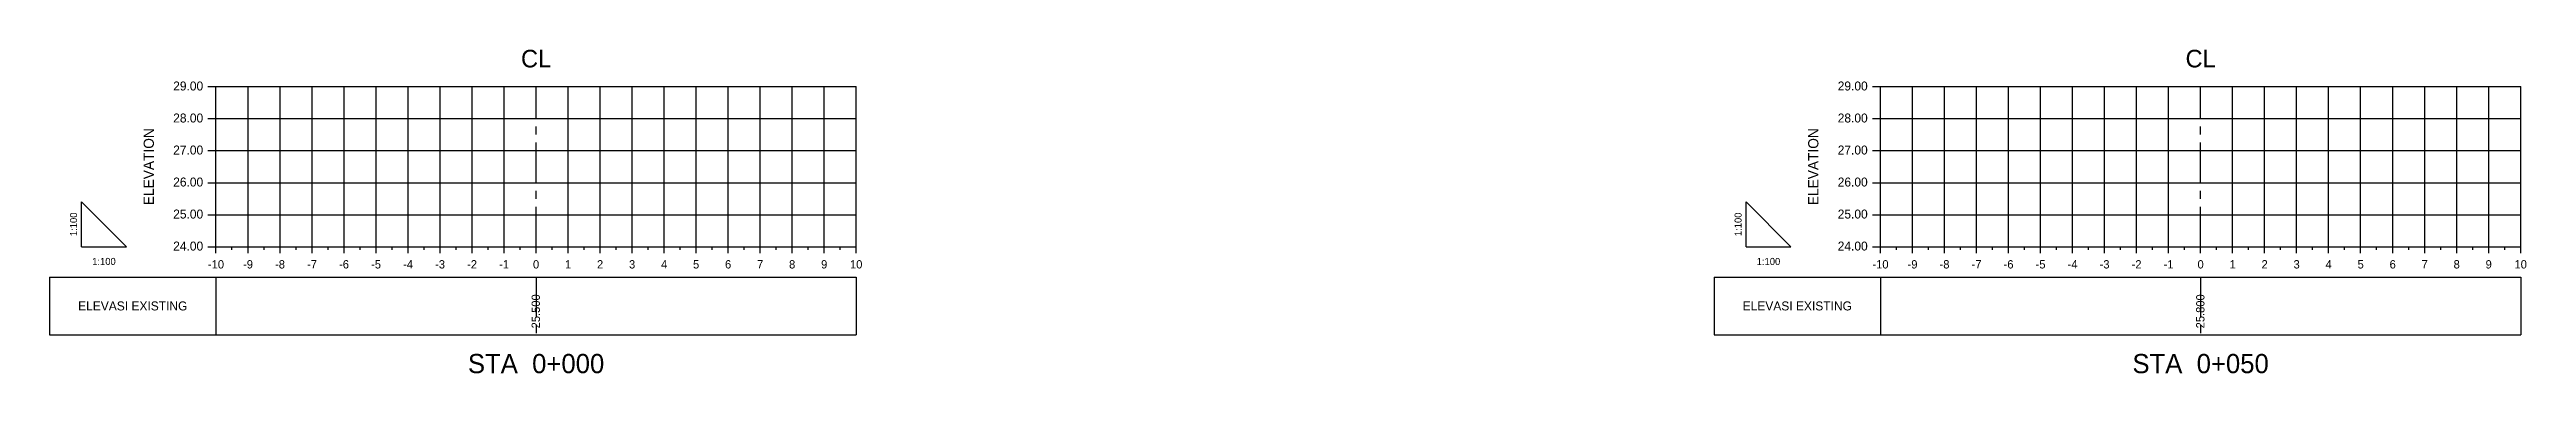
# Model space of a CAD drawing. Header units: metres. Extents: x 784975 to 785077, y 9294889 to 9295001.
# Drawn here: x 784999.8 to 785077.2, y 9294888.5 to 9294898.7 of the extents above; entities that cross this region are included whole.
import ezdxf
from ezdxf.enums import TextEntityAlignment as Align

# ---------------------------------------------------------------- set-up
doc = ezdxf.new("R2010")
doc.units = ezdxf.units.M
doc.linetypes.add('CENTER', pattern=[2, 1.25, -0.25, 0.25, -0.25])
for name, color, linetype in [('SURV_AS_JALAN', 1, 'CENTER'), ('SURV_ELEVASI_EXISTING', 1, 'CONTINUOUS'), ('SURV_GRID', 8, 'CONTINUOUS'), ('SURV_TABEL_BAND', 8, 'CONTINUOUS'), ('SURV_TEKS_INFO', 7, 'CONTINUOUS')]:
    doc.layers.add(name, color=color, linetype=linetype)

msp = doc.modelspace()

# ---------------------------------------------------------------- texts
at = {"layer": 'SURV_AS_JALAN'}
for p in [(785015, 9294898.1), (785067, 9294898.1)]:
    msp.add_text('CL', height=0.55, dxfattribs=at).set_placement(p, align=Align.CENTER)
at = {"layer": 'SURV_ELEVASI_EXISTING'}
for p in [(785002.4, 9294890.65), (785054.4, 9294890.65)]:
    msp.add_text('ELEVASI EXISTING', height=0.28, dxfattribs=at).set_placement(p, align=Align.MIDDLE_CENTER)
for s, p in [('25.500', (785015.12, 9294889.95)), ('25.800', (785067.12, 9294889.95))]:
    msp.add_text(s, height=0.26, rotation=90, dxfattribs=at).set_placement(p)
at = {"layer": 'SURV_TEKS_INFO'}
for s, p in [('29.00', (785004.6, 9294897.38)), ('29.00', (785056.6, 9294897.38)), ('28.00', (785004.6, 9294896.38)), ('28.00', (785056.6, 9294896.38)), ('27.00', (785004.6, 9294895.38)), ('27.00', (785056.6, 9294895.38)), ('26.00', (785004.6, 9294894.38)), ('26.00', (785056.6, 9294894.38)), ('25.00', (785004.6, 9294893.38)), ('25.00', (785056.6, 9294893.38)), ('24.00', (785004.6, 9294892.38)), ('24.00', (785056.6, 9294892.38))]:
    msp.add_text(s, height=0.28, dxfattribs=at).set_placement(p, align=Align.RIGHT)
for s, height, p in [('ELEVATION', 0.32, (785002.9, 9294895)), ('ELEVATION', 0.32, (785054.9, 9294895)), ('1:100', 0.22, (785000.55, 9294893.2)), ('1:100', 0.22, (785052.55, 9294893.2))]:
    msp.add_text(s, height=height, rotation=90, dxfattribs=at).set_placement(p, align=Align.MIDDLE_CENTER)
for p in [(785001.5, 9294892.15), (785053.5, 9294892.15)]:
    msp.add_text('1:100', height=0.22, dxfattribs=at).set_placement(p, align=Align.TOP_CENTER)
for s, p in [('-10', (785005, 9294891.95)), ('-9', (785006, 9294891.95)), ('-8', (785007, 9294891.95)), ('-7', (785008, 9294891.95)), ('-6', (785009, 9294891.95)), ('-5', (785010, 9294891.95)), ('-4', (785011, 9294891.95)), ('-3', (785012, 9294891.95)), ('-2', (785013, 9294891.95)), ('-1', (785014, 9294891.95)), ('0', (785015, 9294891.95)), ('1', (785016, 9294891.95)), ('2', (785017, 9294891.95)), ('3', (785018, 9294891.95)), ('4', (785019, 9294891.95)), ('5', (785020, 9294891.95)), ('6', (785021, 9294891.95)), ('7', (785022, 9294891.95)), ('8', (785023, 9294891.95)), ('9', (785024, 9294891.95)), ('10', (785025, 9294891.95)), ('-10', (785057, 9294891.95)), ('-9', (785058, 9294891.95)), ('-8', (785059, 9294891.95)), ('-7', (785060, 9294891.95)), ('-6', (785061, 9294891.95)), ('-5', (785062, 9294891.95)), ('-4', (785063, 9294891.95)), ('-3', (785064, 9294891.95)), ('-2', (785065, 9294891.95)), ('-1', (785066, 9294891.95)), ('0', (785067, 9294891.95)), ('1', (785068, 9294891.95)), ('2', (785069, 9294891.95)), ('3', (785070, 9294891.95)), ('4', (785071, 9294891.95)), ('5', (785072, 9294891.95)), ('6', (785073, 9294891.95)), ('7', (785074, 9294891.95)), ('8', (785075, 9294891.95)), ('9', (785076, 9294891.95)), ('10', (785077, 9294891.95))]:
    msp.add_text(s, height=0.26, dxfattribs=at).set_placement(p, align=Align.MIDDLE_CENTER)
for s, p in [('STA  0+000', (785015, 9294888.55)), ('STA  0+050', (785067, 9294888.55))]:
    msp.add_text(s, height=0.6, dxfattribs=at).set_placement(p, align=Align.CENTER)

# ---------------------------------------------------------------- linework, layer by layer
at = {"layer": 'SURV_AS_JALAN', "linetype": 'CENTER'}
for p, q in [((785015, 9294892.5), (785015, 9294897.5)), ((785067, 9294892.5), (785067, 9294897.5))]:
    msp.add_line(p, q, dxfattribs=at)
at = {"layer": 'SURV_AS_JALAN'}
for p, q in [((785015, 9294891.55), (785015, 9294889.75)), ((785067, 9294891.55), (785067, 9294889.75))]:
    msp.add_line(p, q, dxfattribs=at)
at = {"layer": 'SURV_GRID'}
for p, q in [((785004.75, 9294897.5), (785005, 9294897.5)), ((785005, 9294897.5), (785025, 9294897.5)), ((785005, 9294892.5), (785005, 9294897.5)), ((785005, 9294897.5), (785025, 9294897.5)), ((785005, 9294892.5), (785005, 9294897.5)), ((785006, 9294892.5), (785006, 9294897.5)), ((785007, 9294892.5), (785007, 9294897.5)), ((785008, 9294892.5), (785008, 9294897.5)), ((785009, 9294892.5), (785009, 9294897.5)), ((785010, 9294892.5), (785010, 9294897.5)), ((785011, 9294892.5), (785011, 9294897.5)), ((785012, 9294892.5), (785012, 9294897.5)), ((785013, 9294892.5), (785013, 9294897.5)), ((785014, 9294892.5), (785014, 9294897.5)), ((785016, 9294892.5), (785016, 9294897.5)), ((785017, 9294892.5), (785017, 9294897.5)), ((785018, 9294892.5), (785018, 9294897.5)), ((785019, 9294892.5), (785019, 9294897.5)), ((785020, 9294892.5), (785020, 9294897.5)), ((785021, 9294892.5), (785021, 9294897.5)), ((785022, 9294892.5), (785022, 9294897.5)), ((785023, 9294892.5), (785023, 9294897.5)), ((785024, 9294892.5), (785024, 9294897.5)), ((785025, 9294892.5), (785025, 9294897.5)), ((785025, 9294892.5), (785025, 9294897.5)), ((785056.75, 9294897.5), (785057, 9294897.5)), ((785057, 9294897.5), (785077, 9294897.5)), ((785057, 9294892.5), (785057, 9294897.5)), ((785057, 9294897.5), (785077, 9294897.5)), ((785057, 9294892.5), (785057, 9294897.5)), ((785058, 9294892.5), (785058, 9294897.5)), ((785059, 9294892.5), (785059, 9294897.5)), ((785060, 9294892.5), (785060, 9294897.5)), ((785061, 9294892.5), (785061, 9294897.5)), ((785062, 9294892.5), (785062, 9294897.5)), ((785063, 9294892.5), (785063, 9294897.5)), ((785064, 9294892.5), (785064, 9294897.5)), ((785065, 9294892.5), (785065, 9294897.5)), ((785066, 9294892.5), (785066, 9294897.5)), ((785068, 9294892.5), (785068, 9294897.5)), ((785069, 9294892.5), (785069, 9294897.5)), ((785070, 9294892.5), (785070, 9294897.5)), ((785071, 9294892.5), (785071, 9294897.5)), ((785072, 9294892.5), (785072, 9294897.5)), ((785073, 9294892.5), (785073, 9294897.5)), ((785074, 9294892.5), (785074, 9294897.5)), ((785075, 9294892.5), (785075, 9294897.5)), ((785076, 9294892.5), (785076, 9294897.5)), ((785077, 9294892.5), (785077, 9294897.5)), ((785077, 9294892.5), (785077, 9294897.5)), ((785004.75, 9294896.5), (785005, 9294896.5)), ((785005, 9294896.5), (785025, 9294896.5)), ((785056.75, 9294896.5), (785057, 9294896.5)), ((785057, 9294896.5), (785077, 9294896.5)), ((785004.75, 9294895.5), (785005, 9294895.5)), ((785005, 9294895.5), (785025, 9294895.5)), ((785056.75, 9294895.5), (785057, 9294895.5)), ((785057, 9294895.5), (785077, 9294895.5)), ((785004.75, 9294894.5), (785005, 9294894.5)), ((785005, 9294894.5), (785025, 9294894.5)), ((785056.75, 9294894.5), (785057, 9294894.5)), ((785057, 9294894.5), (785077, 9294894.5)), ((785004.75, 9294893.5), (785005, 9294893.5)), ((785005, 9294893.5), (785025, 9294893.5)), ((785056.75, 9294893.5), (785057, 9294893.5)), ((785057, 9294893.5), (785077, 9294893.5)), ((785004.75, 9294892.5), (785005, 9294892.5)), ((785005, 9294892.5), (785025, 9294892.5)), ((785005, 9294892.3), (785005, 9294892.5)), ((785005, 9294892.5), (785025, 9294892.5)), ((785005.5, 9294892.4), (785005.5, 9294892.5)), ((785006, 9294892.3), (785006, 9294892.5)), ((785006.5, 9294892.4), (785006.5, 9294892.5)), ((785007, 9294892.3), (785007, 9294892.5)), ((785007.5, 9294892.4), (785007.5, 9294892.5)), ((785008, 9294892.3), (785008, 9294892.5)), ((785008.5, 9294892.4), (785008.5, 9294892.5)), ((785009, 9294892.3), (785009, 9294892.5)), ((785009.5, 9294892.4), (785009.5, 9294892.5)), ((785010, 9294892.3), (785010, 9294892.5)), ((785010.5, 9294892.4), (785010.5, 9294892.5)), ((785011, 9294892.3), (785011, 9294892.5)), ((785011.5, 9294892.4), (785011.5, 9294892.5)), ((785012, 9294892.3), (785012, 9294892.5)), ((785012.5, 9294892.4), (785012.5, 9294892.5)), ((785013, 9294892.3), (785013, 9294892.5)), ((785013.5, 9294892.4), (785013.5, 9294892.5)), ((785014, 9294892.3), (785014, 9294892.5)), ((785014.5, 9294892.4), (785014.5, 9294892.5)), ((785015, 9294892.3), (785015, 9294892.5)), ((785015.5, 9294892.4), (785015.5, 9294892.5)), ((785016, 9294892.3), (785016, 9294892.5)), ((785016.5, 9294892.4), (785016.5, 9294892.5)), ((785017, 9294892.3), (785017, 9294892.5)), ((785017.5, 9294892.4), (785017.5, 9294892.5)), ((785018, 9294892.3), (785018, 9294892.5)), ((785018.5, 9294892.4), (785018.5, 9294892.5)), ((785019, 9294892.3), (785019, 9294892.5)), ((785019.5, 9294892.4), (785019.5, 9294892.5)), ((785020, 9294892.3), (785020, 9294892.5)), ((785020.5, 9294892.4), (785020.5, 9294892.5)), ((785021, 9294892.3), (785021, 9294892.5)), ((785021.5, 9294892.4), (785021.5, 9294892.5)), ((785022, 9294892.3), (785022, 9294892.5)), ((785022.5, 9294892.4), (785022.5, 9294892.5)), ((785023, 9294892.3), (785023, 9294892.5)), ((785023.5, 9294892.4), (785023.5, 9294892.5)), ((785024, 9294892.3), (785024, 9294892.5)), ((785024.5, 9294892.4), (785024.5, 9294892.5)), ((785025, 9294892.3), (785025, 9294892.5)), ((785056.75, 9294892.5), (785057, 9294892.5)), ((785057, 9294892.5), (785077, 9294892.5)), ((785057, 9294892.3), (785057, 9294892.5)), ((785057, 9294892.5), (785077, 9294892.5)), ((785057.5, 9294892.4), (785057.5, 9294892.5)), ((785058, 9294892.3), (785058, 9294892.5)), ((785058.5, 9294892.4), (785058.5, 9294892.5)), ((785059, 9294892.3), (785059, 9294892.5)), ((785059.5, 9294892.4), (785059.5, 9294892.5)), ((785060, 9294892.3), (785060, 9294892.5)), ((785060.5, 9294892.4), (785060.5, 9294892.5)), ((785061, 9294892.3), (785061, 9294892.5)), ((785061.5, 9294892.4), (785061.5, 9294892.5)), ((785062, 9294892.3), (785062, 9294892.5)), ((785062.5, 9294892.4), (785062.5, 9294892.5)), ((785063, 9294892.3), (785063, 9294892.5)), ((785063.5, 9294892.4), (785063.5, 9294892.5)), ((785064, 9294892.3), (785064, 9294892.5)), ((785064.5, 9294892.4), (785064.5, 9294892.5)), ((785065, 9294892.3), (785065, 9294892.5)), ((785065.5, 9294892.4), (785065.5, 9294892.5)), ((785066, 9294892.3), (785066, 9294892.5)), ((785066.5, 9294892.4), (785066.5, 9294892.5)), ((785067, 9294892.3), (785067, 9294892.5)), ((785067.5, 9294892.4), (785067.5, 9294892.5)), ((785068, 9294892.3), (785068, 9294892.5)), ((785068.5, 9294892.4), (785068.5, 9294892.5)), ((785069, 9294892.3), (785069, 9294892.5)), ((785069.5, 9294892.4), (785069.5, 9294892.5)), ((785070, 9294892.3), (785070, 9294892.5)), ((785070.5, 9294892.4), (785070.5, 9294892.5)), ((785071, 9294892.3), (785071, 9294892.5)), ((785071.5, 9294892.4), (785071.5, 9294892.5)), ((785072, 9294892.3), (785072, 9294892.5)), ((785072.5, 9294892.4), (785072.5, 9294892.5)), ((785073, 9294892.3), (785073, 9294892.5)), ((785073.5, 9294892.4), (785073.5, 9294892.5)), ((785074, 9294892.3), (785074, 9294892.5)), ((785074.5, 9294892.4), (785074.5, 9294892.5)), ((785075, 9294892.3), (785075, 9294892.5)), ((785075.5, 9294892.4), (785075.5, 9294892.5)), ((785076, 9294892.3), (785076, 9294892.5)), ((785076.5, 9294892.4), (785076.5, 9294892.5)), ((785077, 9294892.3), (785077, 9294892.5))]:
    msp.add_line(p, q, dxfattribs=at)
at = {"layer": 'SURV_TABEL_BAND'}
for p, q in [((784999.8, 9294891.55), (785025, 9294891.55)), ((784999.8, 9294891.55), (784999.8, 9294889.75)), ((785005, 9294891.55), (785005, 9294889.75)), ((785025, 9294891.55), (785025, 9294889.75)), ((785051.8, 9294891.55), (785077, 9294891.55)), ((785051.8, 9294891.55), (785051.8, 9294889.75)), ((785057, 9294891.55), (785057, 9294889.75)), ((785077, 9294891.55), (785077, 9294889.75)), ((784999.8, 9294889.75), (785025, 9294889.75)), ((785051.8, 9294889.75), (785077, 9294889.75))]:
    msp.add_line(p, q, dxfattribs=at)
at = {"layer": 'SURV_TEKS_INFO'}
for p, q in [((785000.8, 9294892.5), (785000.8, 9294893.9)), ((785000.8, 9294893.9), (785002.2, 9294892.5)), ((785052.8, 9294892.5), (785052.8, 9294893.9)), ((785052.8, 9294893.9), (785054.2, 9294892.5)), ((785000.8, 9294892.5), (785002.2, 9294892.5)), ((785052.8, 9294892.5), (785054.2, 9294892.5))]:
    msp.add_line(p, q, dxfattribs=at)

msp.set_redraw_order([(e.dxf.handle, doc.entitydb.next_handle()) for e in msp.query("TEXT MTEXT ATTDEF DIMENSION ARC_DIMENSION")])  # texts and dimensions are drawn at this point

doc.saveas('drawing.dxf')
